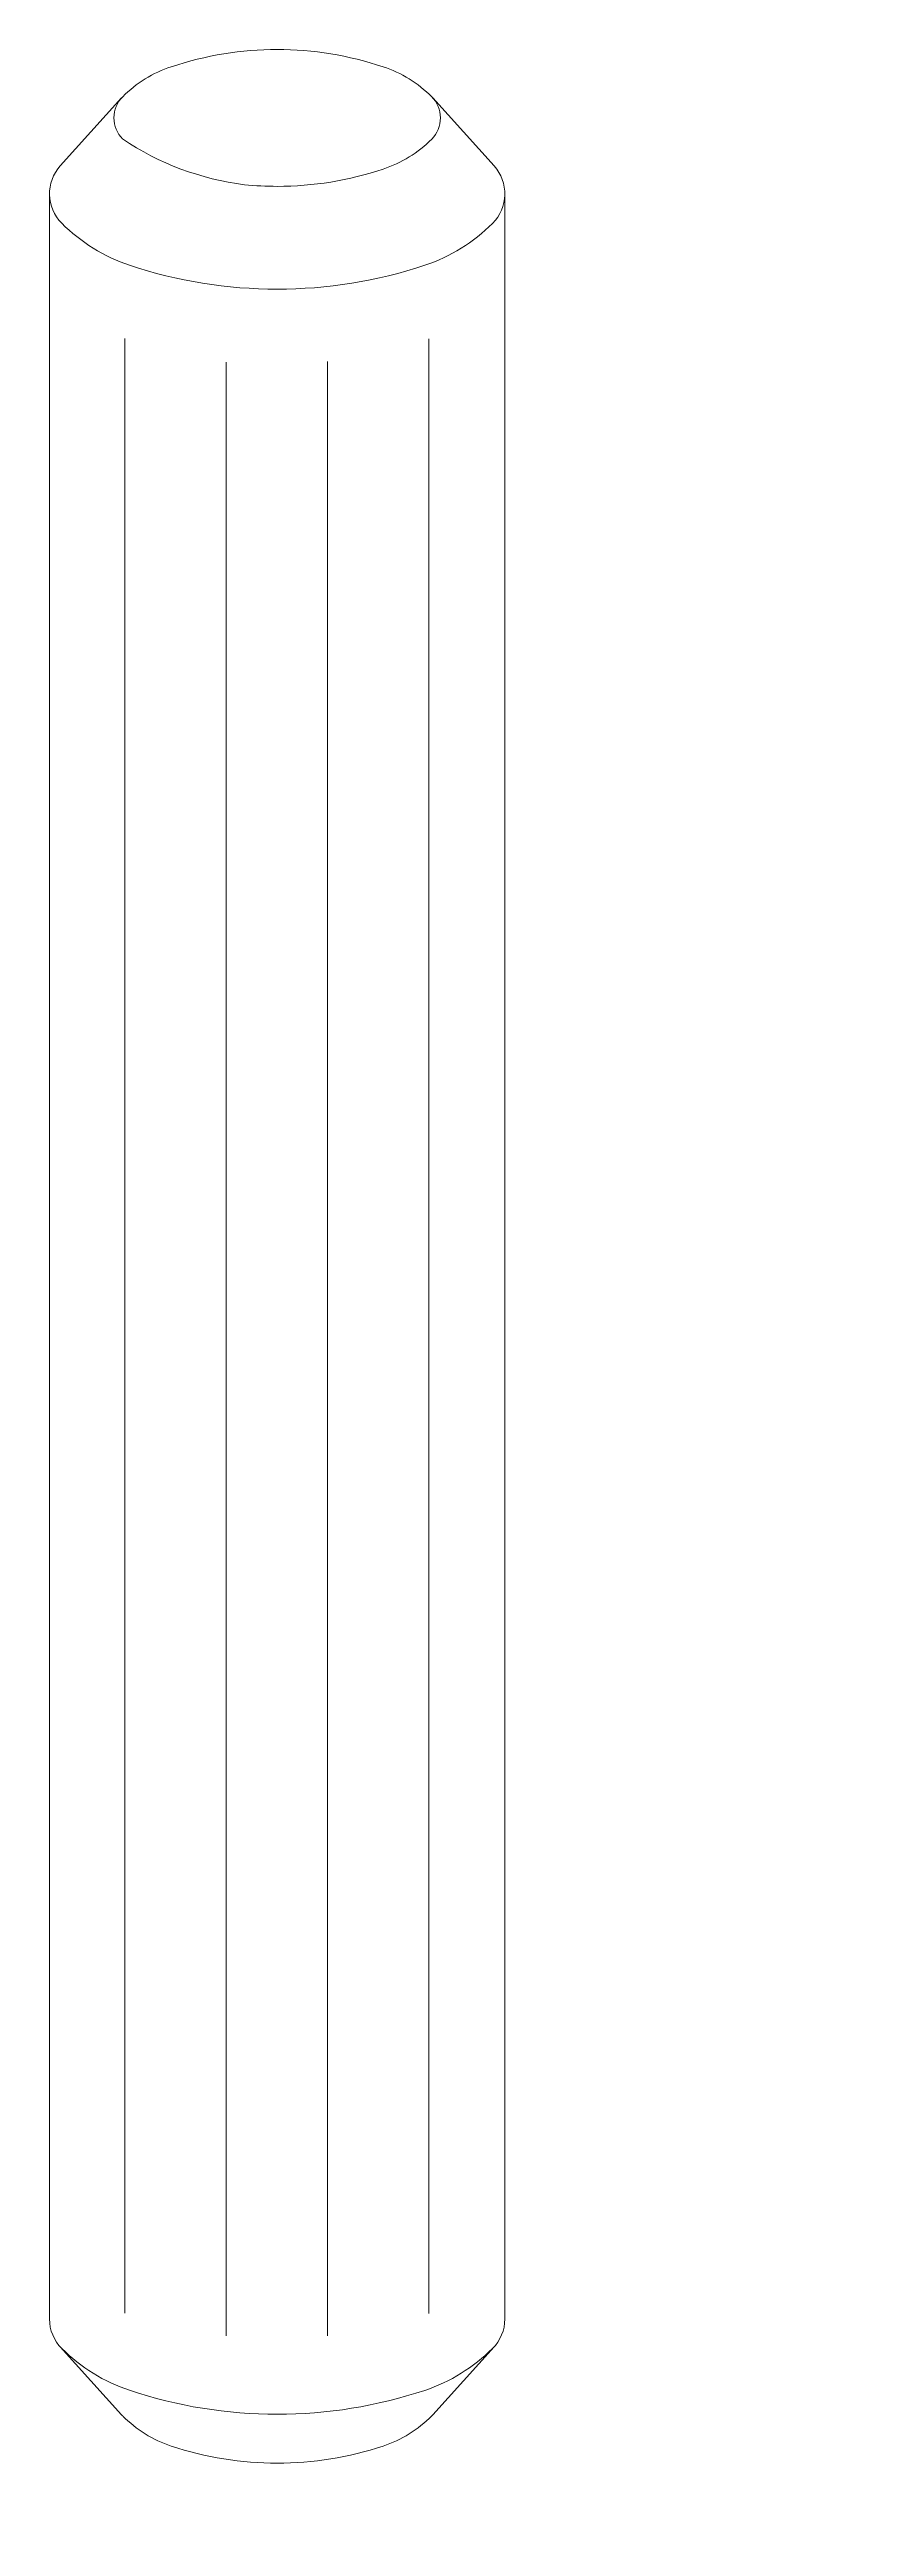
# Model space of a CAD drawing. Header units: metres. Extents: x -30.9 to 24.7, y -10.3 to 6.8.
# Drawn here: x -10.786 to -10.601, y 4.479 to 5.032 of the extents above; entities that cross this region are included whole.
import ezdxf

# ---------------------------------------------------------------- set-up
doc = ezdxf.new("R2010")
doc.units = ezdxf.units.M
doc.header["$MEASUREMENT"] = 0
doc.layers.add('PDF_Working_Num_Penna__7_Num_Penna__7', color=7, linetype='Continuous', lineweight=18)
doc.styles.add('GENERATED_STYLE_1', font='')
doc.styles.get('GENERATED_STYLE_1').set_extended_font_data('Arial')

msp = doc.modelspace()

# ---------------------------------------------------------------- linework, layer by layer
at = {"layer": 'PDF_Working_Num_Penna__7_Num_Penna__7', "color": 7, "linetype": 'Continuous', "lineweight": 18, "flags": 128}
msp.add_lwpolyline([(-10.74203, 5.00172, 0.024037), (-10.73475, 5.00136, 0.080535), (-10.7111, 5.0052, 0.116661), (-10.70026, 5.0119, 0.41508), (-10.70028, 5.02138, 0.117758), (-10.7111, 5.02805, 0.162509), (-10.7584, 5.02805, 0.117288), (-10.76924, 5.02136, 0.41508), (-10.76925, 5.01193, 0.117218)], format="xyb", close=True, dxfattribs=at)
for points in [[(-10.76948, 5.02111), (-10.78317, 5.00594, 0.399486), (-10.78286, 4.99314, 0.115807), (-10.76773, 4.98375, 0.162009), (-10.70176, 4.98375, 0.115871), (-10.68666, 4.99309, 0.398873), (-10.68633, 5.00594), (-10.70003, 5.02111)], [(-10.78558, 4.99969), (-10.78558, 4.52535, 0.1984), (-10.78285, 4.51875, 0.116431), (-10.76773, 4.50941, 0.162144), (-10.70182, 4.5094, 0.11585), (-10.68666, 4.51875, 0.199098), (-10.68393, 4.52535), (-10.68393, 4.99969)], [(-10.76924, 4.50367, 0.116918), (-10.7584, 4.49697, 0.162198), (-10.7111, 4.49697, 0.116632), (-10.70026, 4.50368)]]:
    msp.add_lwpolyline(points, format="xyb", dxfattribs=at)
for points in [[(-10.7688, 4.96741), (-10.7688, 4.52663)], [(-10.70087, 4.96732), (-10.70087, 4.52658)], [(-10.74616, 4.96211), (-10.74616, 4.52156)], [(-10.72351, 4.96228), (-10.72351, 4.52156)], [(-10.78317, 4.51909), (-10.76948, 4.50393)], [(-10.68633, 4.51909), (-10.70003, 4.50393)]]:
    msp.add_lwpolyline(points, dxfattribs=at)
at = {"layer": 'PDF_Working_Num_Penna__7_Num_Penna__7', "color": 7, "linetype": 'Continuous', "lineweight": 18}
for points in [[(-10.76948, 4.50393), (-10.76936, 4.50393), (-10.76936, 4.50368), (-10.76924, 4.50368)], [(-10.70026, 4.50367), (-10.70014, 4.50367), (-10.70013, 4.50392), (-10.70003, 4.50392)]]:
    msp.add_open_spline(points, degree=3, dxfattribs=at)

# ---------------------------------------------------------------- texts
at = {"layer": 'PDF_Working_Num_Penna__7_Num_Penna__7', "color": 7, "linetype": 'Continuous', "lineweight": 18, "insert": (-10.6014, 4.47902), "char_height": 0.00000321, "attachment_point": 7, "rotation": 90, "style": 'GENERATED_STYLE_1'}
msp.add_mtext('\\A1;{\\pql;\\fArial|b0|i0|c0|p34;101345}', dxfattribs=at)

doc.saveas('drawing.dxf')
